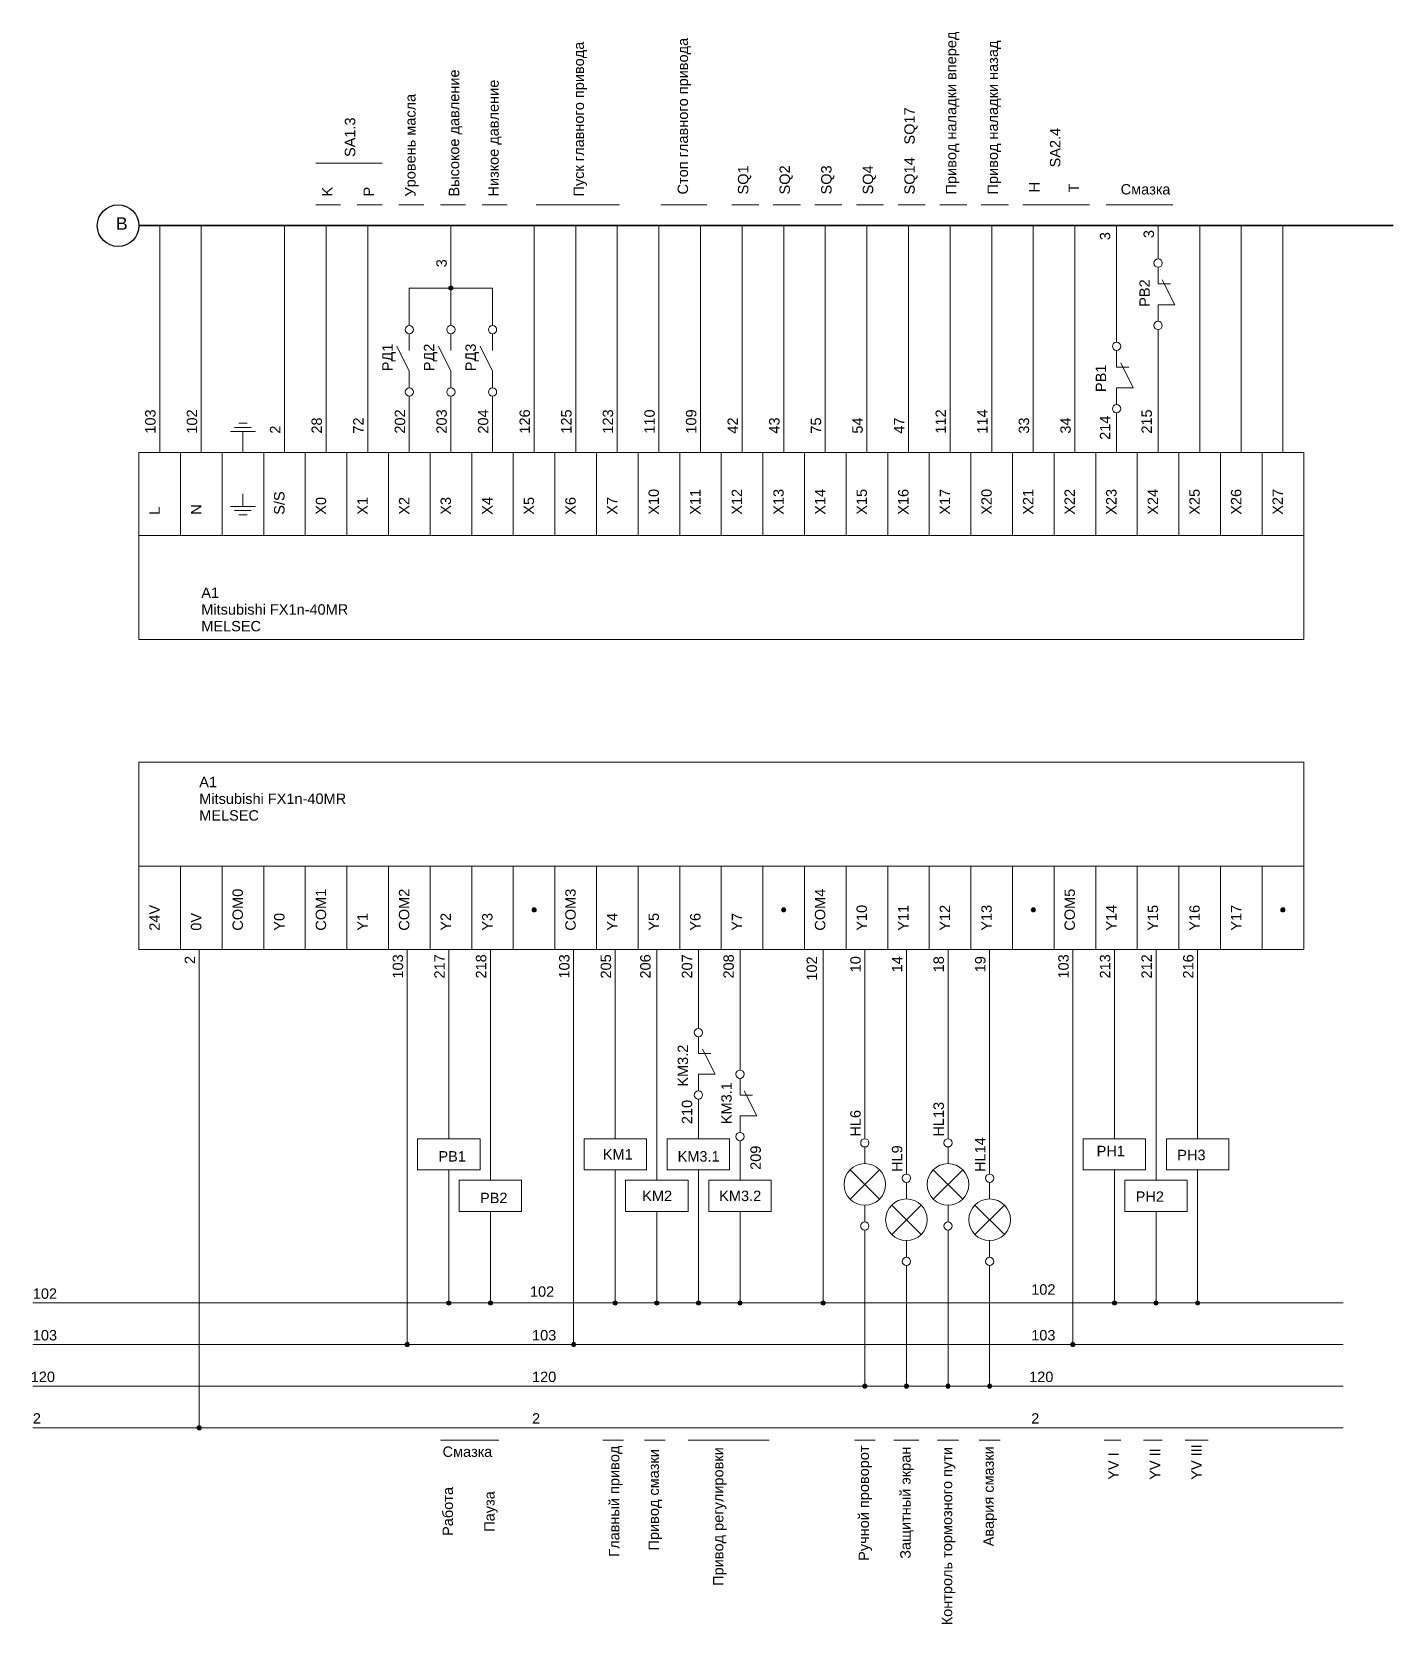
# Model space of a CAD drawing. Header units: millimetres. Extents: x 598 to 4132, y 1883 to 3415.
# Drawn here: x 1359.8 to 1687, y 2037.8 to 2420.6 of the extents above; entities that cross this region are included whole.
import ezdxf

# ---------------------------------------------------------------- set-up
doc = ezdxf.new("R2010")
doc.units = ezdxf.units.MM
doc.layers.get('0').update_dxf_attribs({"lineweight": 20})
doc.styles.get("Standard").update_dxf_attribs({"font": 'arial.ttf'})

msp = doc.modelspace()

# ---------------------------------------------------------------- texts
for s, p in [('Привод наладки вперед', (1582, 2381.5)), ('Пуск главного привода', (1492.5, 2381)), ('Стоп главного привода', (1517.5, 2381.5)), ('Привод наладки назад', (1592, 2381.5)), ('Высокое давление', (1462.5, 2381)), ('Низкое давление', (1472, 2381)), ('Уровень масла', (1452, 2381)), ('SQ17', (1572, 2393.5)), ('SA1.3', (1437.5, 2390.5)), ('SA2.4', (1607, 2388)), ('SQ14', (1572, 2381.5)), ('SQ1', (1532, 2381.5)), ('SQ2', (1542, 2381.5)), ('SQ3', (1552, 2381.5)), ('SQ4', (1562, 2381.5)), ('K', (1432, 2381)), ('P', (1442, 2381)), ('Н', (1602, 2382)), ('Т', (1611.5, 2382)), ('3', (1619, 2370.5)), ('3', (1629.5, 2371)), ('3', (1459.5, 2364)), ('РВ2', (1628.5, 2354.5)), ('РД1', (1446.5, 2339)), ('РД2', (1456.5, 2339)), ('РД3', (1466.5, 2339)), ('РВ1', (1618, 2334)), ('103', (1389.5, 2324)), ('102', (1399.5, 2324)), ('28', (1429.5, 2324)), ('72', (1439.5, 2324)), ('202', (1449.5, 2324)), ('203', (1459.5, 2324)), ('204', (1469.5, 2324)), ('126', (1479.5, 2324)), ('125', (1489.5, 2324)), ('123', (1499.5, 2324)), ('110', (1509.5, 2324)), ('109', (1519.5, 2324)), ('42', (1529.5, 2324)), ('43', (1539.5, 2324)), ('75', (1549.5, 2324)), ('54', (1559.5, 2324)), ('47', (1569.5, 2324)), ('112', (1579.5, 2324)), ('114', (1589.5, 2324)), ('33', (1599.5, 2324)), ('34', (1609.5, 2324)), ('214', (1619, 2322.5)), ('215', (1629, 2324)), ('2', (1419.5, 2324)), ('S/S', (1420.5, 2304.5)), ('X0', (1430.5, 2304.5)), ('X1', (1440.5, 2304.5)), ('X2', (1450.5, 2304.5)), ('X3', (1460.5, 2304.5)), ('X4', (1470.5, 2304.5)), ('X5', (1480.5, 2304.5)), ('X6', (1490.5, 2304.5)), ('X7', (1500.5, 2304.5)), ('X10', (1510.5, 2304.5)), ('X11', (1520.5, 2304.5)), ('X12', (1530.5, 2304.5)), ('X13', (1540.5, 2304.5)), ('X14', (1550.5, 2304.5)), ('X15', (1560.5, 2304.5)), ('X16', (1570.5, 2304.5)), ('X17', (1580.5, 2304.5)), ('X20', (1590.5, 2304.5)), ('X21', (1600.5, 2304.5)), ('X22', (1610.5, 2304.5)), ('X23', (1620.5, 2304.5)), ('X24', (1630.5, 2304.5)), ('X25', (1640.5, 2304.5)), ('X26', (1650.5, 2304.5)), ('X27', (1660.5, 2304.5)), ('L', (1390.5, 2304.5)), ('N', (1400.5, 2304.5)), ('COM0', (1410.5, 2204.5)), ('COM1', (1430.5, 2204.5)), ('COM2', (1450.5, 2204.5)), ('COM3', (1490.5, 2204.5)), ('COM4', (1550.5, 2204.5)), ('COM5', (1610.5, 2204.5)), ('24V', (1390.5, 2204.5)), ('Y10', (1560.5, 2204.5)), ('Y11', (1570.5, 2204.5)), ('Y12', (1580.5, 2204.5)), ('Y13', (1590.5, 2204.5)), ('Y14', (1620.5, 2204.5)), ('Y15', (1630.5, 2204.5)), ('Y16', (1640.5, 2204.5)), ('Y17', (1650.5, 2204.5)), ('0V', (1400.5, 2204.5)), ('Y0', (1420.5, 2204.5)), ('Y1', (1440.5, 2204.5)), ('Y2', (1460.5, 2204.5)), ('Y3', (1470.5, 2204.5)), ('Y4', (1500.5, 2204.5)), ('Y5', (1510.5, 2204.5)), ('Y6', (1520.5, 2204.5)), ('Y7', (1530.5, 2204.5)), ('2', (1399, 2196.5)), ('103', (1449, 2193)), ('217', (1459, 2193)), ('218', (1469, 2193)), ('103', (1489, 2193)), ('205', (1499, 2193)), ('206', (1508.5, 2193)), ('207', (1518.5, 2193)), ('208', (1528.5, 2193)), ('102', (1548.5, 2192.5)), ('10', (1559, 2194.5)), ('14', (1569, 2194.5)), ('18', (1579, 2194.5)), ('19', (1589, 2194.5)), ('103', (1609, 2193)), ('213', (1619, 2193)), ('212', (1629, 2193)), ('216', (1639, 2193)), ('KM3.2', (1517.5, 2167)), ('KM3.1', (1528, 2158)), ('210', (1518.5, 2158)), ('HL13', (1579, 2155)), ('HL6', (1559, 2155)), ('209', (1535, 2147)), ('HL9', (1569, 2146.5)), ('HL14', (1589, 2146.5)), ('Главный привод', (1501, 2054)), ('Привод смазки', (1510.5, 2055.5)), ('Привод регулировки', (1526, 2047)), ('Ручной проворот', (1561, 2053)), ('Защитный экран', (1571, 2053.5)), ('Контроль тормозного пути', (1581, 2037.5)), ('Авария смазки', (1591, 2056.5)), ('YV I', (1621, 2072.5)), ('YV II', (1631, 2072.5)), ('YV III', (1641, 2072.5)), ('Работа', (1461, 2059)), ('Пауза', (1471, 2060))]:
    msp.add_text(s, height=2.5, rotation=90).set_placement(p)
for s, height, p in [('Смазка', 2.5, (1621.5, 2381.5)), ('B', 3, (1380, 2373)), ('A1', 2.5, (1400.5, 2284.5)), ('Mitsubishi FX1n-40MR', 2.5, (1400.5, 2280.48)), ('MELSEC', 2.5, (1400.5, 2276.47)), ('A1', 2.5, (1400, 2239)), ('Mitsubishi FX1n-40MR', 2.5, (1400, 2234.98)), ('MELSEC', 2.5, (1400, 2230.97)), ('РВ1', 2.5, (1457.5, 2149)), ('KM1', 2.5, (1497.01, 2149.48)), ('KM3.1', 2.5, (1515, 2149)), ('РН1', 2.5, (1615.72, 2150.28)), ('РН3', 2.5, (1635.11, 2149.33)), ('РВ2', 2.5, (1467.5, 2139)), ('KM2', 2.5, (1506.5, 2139.5)), ('KM3.2', 2.5, (1525, 2139.5)), ('РН2', 2.5, (1625.11, 2139.33)), ('102', 2.5, (1360, 2116)), ('102', 2.5, (1479.5, 2116.5)), ('102', 2.5, (1600, 2117)), ('103', 2.5, (1360, 2106)), ('103', 2.5, (1480, 2106)), ('103', 2.5, (1600, 2106)), ('120', 2.5, (1359.5, 2096)), ('120', 2.5, (1480, 2096)), ('120', 2.5, (1599.5, 2096)), ('2', 2.5, (1360, 2086)), ('2', 2.5, (1480, 2086)), ('2', 2.5, (1600, 2086)), ('Смазка', 2.5, (1458.5, 2078))]:
    msp.add_text(s, height=height).set_placement(p)

# ---------------------------------------------------------------- hatches: boundary and pattern name
h = msp.add_hatch(color=256)
h.dxf.hatch_style = 1
h.paths.add_polyline_path([(1461, 2359, 1), (1460, 2359, 1)])
h = msp.add_hatch(color=256)
h.dxf.hatch_style = 1
h.paths.add_polyline_path([(1481, 2209.5, 1), (1480, 2209.5, 1)])
h = msp.add_hatch(color=256)
h.dxf.hatch_style = 1
h.paths.add_polyline_path([(1541, 2209.5, 1), (1540, 2209.5, 1)])
h = msp.add_hatch(color=256)
h.dxf.hatch_style = 1
h.paths.add_polyline_path([(1601, 2209.5, 1), (1600, 2209.5, 1)])
h = msp.add_hatch(color=256)
h.dxf.hatch_style = 1
h.paths.add_polyline_path([(1661, 2209.5, 1), (1660, 2209.5, 1)])
h = msp.add_hatch(color=256)
h.dxf.hatch_style = 1
h.paths.add_polyline_path([(1460.5, 2115, 1), (1459.5, 2115, 1)])
h = msp.add_hatch(color=256)
h.dxf.hatch_style = 1
h.paths.add_polyline_path([(1470.5, 2115, 1), (1469.5, 2115, 1)])
h = msp.add_hatch(color=256)
h.dxf.hatch_style = 1
h.paths.add_polyline_path([(1500.5, 2115, 1), (1499.5, 2115, 1)])
h = msp.add_hatch(color=256)
h.dxf.hatch_style = 1
h.paths.add_polyline_path([(1510.5, 2115, 1), (1509.5, 2115, 1)])
h = msp.add_hatch(color=256)
h.dxf.hatch_style = 1
h.paths.add_polyline_path([(1520.5, 2115, 1), (1519.5, 2115, 1)])
h = msp.add_hatch(color=256)
h.dxf.hatch_style = 1
h.paths.add_polyline_path([(1530.5, 2115, 1), (1529.5, 2115, 1)])
h = msp.add_hatch(color=256)
h.dxf.hatch_style = 1
h.paths.add_polyline_path([(1550.5, 2115, 1), (1549.5, 2115, 1)])
h = msp.add_hatch(color=256)
h.dxf.hatch_style = 1
h.paths.add_polyline_path([(1620.5, 2115, 1), (1619.5, 2115, 1)])
h = msp.add_hatch(color=256)
h.dxf.hatch_style = 1
h.paths.add_polyline_path([(1630.5, 2115, 1), (1629.5, 2115, 1)])
h = msp.add_hatch(color=256)
h.dxf.hatch_style = 1
h.paths.add_polyline_path([(1640.5, 2115, 1), (1639.5, 2115, 1)])
h = msp.add_hatch(color=256)
h.dxf.hatch_style = 1
h.paths.add_polyline_path([(1450.5, 2105, 1), (1449.5, 2105, 1)])
h = msp.add_hatch(color=256)
h.dxf.hatch_style = 1
h.paths.add_polyline_path([(1490.5, 2105, 1), (1489.5, 2105, 1)])
h = msp.add_hatch(color=256)
h.dxf.hatch_style = 1
h.paths.add_polyline_path([(1610.5, 2105, 1), (1609.5, 2105, 1)])
h = msp.add_hatch(color=256)
h.dxf.hatch_style = 1
h.paths.add_polyline_path([(1560.5, 2095, 1), (1559.5, 2095, 1)])
h = msp.add_hatch(color=256)
h.dxf.hatch_style = 1
h.paths.add_polyline_path([(1570.5, 2095, 1), (1569.5, 2095, 1)])
h = msp.add_hatch(color=256)
h.dxf.hatch_style = 1
h.paths.add_polyline_path([(1580.5, 2095, 1), (1579.5, 2095, 1)])
h = msp.add_hatch(color=256)
h.dxf.hatch_style = 1
h.paths.add_polyline_path([(1590.5, 2095, 1), (1589.5, 2095, 1)])
h = msp.add_hatch(color=256)
h.dxf.hatch_style = 1
h.paths.add_polyline_path([(1400.5, 2085, 1), (1399.5, 2085, 1)])

# ---------------------------------------------------------------- linework, layer by layer
for p, q in [((1428, 2389), (1444, 2389)), ((1428, 2379), (1434, 2379)), ((1438, 2379), (1444, 2379)), ((1448, 2379), (1454, 2379)), ((1458, 2379), (1464, 2379)), ((1468, 2379), (1474, 2379)), ((1481, 2379), (1501, 2379)), ((1511, 2379), (1522, 2379)), ((1528, 2379), (1534.5, 2379)), ((1538, 2379), (1544.5, 2379)), ((1548, 2379), (1554.5, 2379)), ((1558, 2379), (1564.5, 2379)), ((1568, 2379), (1574.5, 2379)), ((1578, 2379), (1584.5, 2379)), ((1588, 2379), (1594.5, 2379)), ((1598, 2379), (1614, 2379)), ((1618, 2379), (1634, 2379)), ((1390.5, 2319.5), (1390.5, 2374)), ((1400.5, 2319.5), (1400.5, 2374)), ((1420.5, 2319.5), (1420.5, 2374)), ((1430.5, 2319.5), (1430.5, 2374)), ((1440.5, 2319.5), (1440.5, 2374)), ((1460.5, 2374), (1460.5, 2350)), ((1480.5, 2319.5), (1480.5, 2374)), ((1490.5, 2319.5), (1490.5, 2374)), ((1500.5, 2319.5), (1500.5, 2374)), ((1510.5, 2319.5), (1510.5, 2374)), ((1520.5, 2319.5), (1520.5, 2374)), ((1530.5, 2319.5), (1530.5, 2374)), ((1540.5, 2319.5), (1540.5, 2374)), ((1550.5, 2319.5), (1550.5, 2374)), ((1560.5, 2319.5), (1560.5, 2374)), ((1570.5, 2319.5), (1570.5, 2374)), ((1580.5, 2319.5), (1580.5, 2374)), ((1590.5, 2319.5), (1590.5, 2374)), ((1600.5, 2319.5), (1600.5, 2374)), ((1610.5, 2319.5), (1610.5, 2374)), ((1620.5, 2346), (1620.5, 2374)), ((1630.5, 2366), (1630.5, 2374)), ((1640.5, 2319.5), (1640.5, 2374)), ((1650.5, 2319.5), (1650.5, 2374)), ((1660.5, 2319.5), (1660.5, 2374)), ((1630.5, 2364), (1630.5, 2360)), ((1450.5, 2350), (1450.5, 2359)), ((1450.5, 2359), (1470.5, 2359)), ((1470.5, 2359), (1470.5, 2350)), ((1630.5, 2360), (1633.5, 2360)), ((1634.5, 2355), (1631.5, 2361)), ((1630.5, 2351), (1630.5, 2355)), ((1630.5, 2355), (1634.5, 2355)), ((1450.5, 2348), (1450.5, 2344)), ((1460.5, 2348), (1460.5, 2344)), ((1470.5, 2348), (1470.5, 2344)), ((1630.5, 2319.5), (1630.5, 2349)), ((1450.5, 2339), (1447.5, 2345)), ((1460.5, 2339), (1457.5, 2345)), ((1470.5, 2339), (1467.5, 2345)), ((1620.5, 2344), (1620.5, 2340)), ((1450.5, 2335), (1450.5, 2339)), ((1460.5, 2335), (1460.5, 2339)), ((1470.5, 2335), (1470.5, 2339)), ((1620.5, 2340), (1623.5, 2340)), ((1624.5, 2335), (1621.5, 2341)), ((1450.5, 2333), (1450.5, 2319.5)), ((1460.5, 2333), (1460.5, 2319.5)), ((1470.5, 2333), (1470.5, 2319.5)), ((1620.5, 2331), (1620.5, 2335)), ((1620.5, 2335), (1624.5, 2335)), ((1620.5, 2329), (1620.5, 2319.5)), ((1413.5, 2324.5), (1407.5, 2324.5)), ((1412.5, 2325.5), (1408.5, 2325.5)), ((1411.5, 2326.5), (1409.5, 2326.5)), ((1410.5, 2319.5), (1410.5, 2324.5)), ((1410.5, 2309.5), (1410.5, 2306.5)), ((1407.5, 2306.5), (1413.5, 2306.5)), ((1408.5, 2305.5), (1412.5, 2305.5)), ((1409.5, 2304.5), (1411.5, 2304.5)), ((1400, 2085), (1400, 2200)), ((1450, 2105), (1450, 2200)), ((1460, 2154.5), (1460, 2200)), ((1470, 2144.5), (1470, 2200)), ((1490, 2105), (1490, 2200)), ((1500, 2154.5), (1500, 2200)), ((1510, 2144.5), (1510, 2200)), ((1520, 2181), (1520, 2200)), ((1530, 2171), (1530, 2200)), ((1550, 2115), (1550, 2200)), ((1560, 2154.5), (1560, 2200)), ((1570, 2146), (1570, 2200)), ((1580, 2154.5), (1580, 2200)), ((1590, 2146), (1590, 2200)), ((1610, 2105), (1610, 2200)), ((1620, 2154.5), (1620, 2200)), ((1630, 2144.5), (1630, 2200)), ((1640, 2154.5), (1640, 2200)), ((1520, 2179), (1520, 2175)), ((1520, 2175), (1523, 2175)), ((1524, 2170), (1521, 2176)), ((1520, 2166), (1520, 2170)), ((1520, 2170), (1524, 2170)), ((1530, 2169), (1530, 2165)), ((1520, 2164), (1520, 2154.5)), ((1530, 2165), (1533, 2165)), ((1534, 2160), (1531, 2166)), ((1530, 2156), (1530, 2160)), ((1530, 2160), (1534, 2160)), ((1530, 2154), (1530, 2144.5)), ((1560, 2152.5), (1560, 2148.5)), ((1580, 2152.5), (1580, 2148.5)), ((1460, 2147), (1460, 2115)), ((1500, 2147), (1500, 2115)), ((1520, 2147), (1520, 2115)), ((1563.54, 2147.04), (1556.46, 2139.96)), ((1563.54, 2139.96), (1556.46, 2147.04)), ((1570, 2144), (1570, 2140)), ((1583.54, 2147.04), (1576.46, 2139.96)), ((1583.54, 2139.96), (1576.46, 2147.04)), ((1590, 2144), (1590, 2140)), ((1620, 2147), (1620, 2115)), ((1640, 2147), (1640, 2115)), ((1470, 2137), (1470, 2115)), ((1510, 2137), (1510, 2115)), ((1530, 2137), (1530, 2115)), ((1560, 2138.5), (1560, 2134.5)), ((1573.54, 2138.54), (1566.46, 2131.46)), ((1573.54, 2131.46), (1566.46, 2138.54)), ((1580, 2138.5), (1580, 2134.5)), ((1593.54, 2138.54), (1586.46, 2131.46)), ((1593.54, 2131.46), (1586.46, 2138.54)), ((1630, 2137), (1630, 2115)), ((1560, 2132.5), (1560, 2095)), ((1580, 2132.5), (1580, 2095)), ((1570, 2130), (1570, 2126)), ((1590, 2130), (1590, 2126)), ((1570, 2124), (1570, 2095)), ((1590, 2124), (1590, 2095)), ((1675, 2115), (1360, 2115)), ((1675, 2105), (1360, 2105)), ((1675, 2095), (1360, 2095)), ((1675, 2085), (1360, 2085)), ((1458, 2082), (1472, 2082)), ((1497, 2082), (1502, 2082)), ((1507, 2082), (1512, 2082)), ((1517.5, 2082), (1537, 2082)), ((1557.5, 2082), (1562.5, 2082)), ((1567, 2082), (1573, 2082)), ((1577.5, 2082), (1582.5, 2082)), ((1587.5, 2082), (1592.5, 2082)), ((1617.5, 2082), (1621.5, 2082)), ((1627, 2082), (1631.5, 2082)), ((1637, 2082), (1642.5, 2082))]:
    msp.add_line(p, q)
at = {"lineweight": 35}
msp.add_line((1385.5, 2374), (1687, 2374), dxfattribs=at)
for points in [[(1385.5, 2319.5), (1395.5, 2319.5), (1395.5, 2299.5), (1385.5, 2299.5)], [(1395.5, 2319.5), (1405.5, 2319.5), (1405.5, 2299.5), (1395.5, 2299.5)], [(1405.5, 2319.5), (1415.5, 2319.5), (1415.5, 2299.5), (1405.5, 2299.5)], [(1415.5, 2319.5), (1425.5, 2319.5), (1425.5, 2299.5), (1415.5, 2299.5)], [(1425.5, 2319.5), (1435.5, 2319.5), (1435.5, 2299.5), (1425.5, 2299.5)], [(1435.5, 2319.5), (1445.5, 2319.5), (1445.5, 2299.5), (1435.5, 2299.5)], [(1445.5, 2319.5), (1455.5, 2319.5), (1455.5, 2299.5), (1445.5, 2299.5)], [(1455.5, 2319.5), (1465.5, 2319.5), (1465.5, 2299.5), (1455.5, 2299.5)], [(1465.5, 2319.5), (1475.5, 2319.5), (1475.5, 2299.5), (1465.5, 2299.5)], [(1475.5, 2319.5), (1485.5, 2319.5), (1485.5, 2299.5), (1475.5, 2299.5)], [(1485.5, 2319.5), (1495.5, 2319.5), (1495.5, 2299.5), (1485.5, 2299.5)], [(1495.5, 2319.5), (1505.5, 2319.5), (1505.5, 2299.5), (1495.5, 2299.5)], [(1505.5, 2319.5), (1515.5, 2319.5), (1515.5, 2299.5), (1505.5, 2299.5)], [(1515.5, 2319.5), (1525.5, 2319.5), (1525.5, 2299.5), (1515.5, 2299.5)], [(1525.5, 2319.5), (1535.5, 2319.5), (1535.5, 2299.5), (1525.5, 2299.5)], [(1535.5, 2319.5), (1545.5, 2319.5), (1545.5, 2299.5), (1535.5, 2299.5)], [(1545.5, 2319.5), (1555.5, 2319.5), (1555.5, 2299.5), (1545.5, 2299.5)], [(1555.5, 2319.5), (1565.5, 2319.5), (1565.5, 2299.5), (1555.5, 2299.5)], [(1565.5, 2319.5), (1575.5, 2319.5), (1575.5, 2299.5), (1565.5, 2299.5)], [(1575.5, 2319.5), (1585.5, 2319.5), (1585.5, 2299.5), (1575.5, 2299.5)], [(1585.5, 2319.5), (1595.5, 2319.5), (1595.5, 2299.5), (1585.5, 2299.5)], [(1595.5, 2319.5), (1605.5, 2319.5), (1605.5, 2299.5), (1595.5, 2299.5)], [(1605.5, 2319.5), (1615.5, 2319.5), (1615.5, 2299.5), (1605.5, 2299.5)], [(1615.5, 2319.5), (1625.5, 2319.5), (1625.5, 2299.5), (1615.5, 2299.5)], [(1625.5, 2319.5), (1635.5, 2319.5), (1635.5, 2299.5), (1625.5, 2299.5)], [(1635.5, 2319.5), (1645.5, 2319.5), (1645.5, 2299.5), (1635.5, 2299.5)], [(1645.5, 2319.5), (1655.5, 2319.5), (1655.5, 2299.5), (1645.5, 2299.5)], [(1655.5, 2319.5), (1665.5, 2319.5), (1665.5, 2299.5), (1655.5, 2299.5)], [(1385.5, 2299.5), (1665.5, 2299.5), (1665.5, 2274.5), (1385.5, 2274.5)], [(1665.5, 2220), (1385.5, 2220), (1385.5, 2245), (1665.5, 2245)], [(1395.5, 2200), (1385.5, 2200), (1385.5, 2220), (1395.5, 2220)], [(1405.5, 2200), (1395.5, 2200), (1395.5, 2220), (1405.5, 2220)], [(1415.5, 2200), (1405.5, 2200), (1405.5, 2220), (1415.5, 2220)], [(1425.5, 2200), (1415.5, 2200), (1415.5, 2220), (1425.5, 2220)], [(1435.5, 2200), (1425.5, 2200), (1425.5, 2220), (1435.5, 2220)], [(1445.5, 2200), (1435.5, 2200), (1435.5, 2220), (1445.5, 2220)], [(1455.5, 2200), (1445.5, 2200), (1445.5, 2220), (1455.5, 2220)], [(1465.5, 2200), (1455.5, 2200), (1455.5, 2220), (1465.5, 2220)], [(1475.5, 2200), (1465.5, 2200), (1465.5, 2220), (1475.5, 2220)], [(1485.5, 2200), (1475.5, 2200), (1475.5, 2220), (1485.5, 2220)], [(1495.5, 2200), (1485.5, 2200), (1485.5, 2220), (1495.5, 2220)], [(1505.5, 2200), (1495.5, 2200), (1495.5, 2220), (1505.5, 2220)], [(1515.5, 2200), (1505.5, 2200), (1505.5, 2220), (1515.5, 2220)], [(1525.5, 2200), (1515.5, 2200), (1515.5, 2220), (1525.5, 2220)], [(1535.5, 2200), (1525.5, 2200), (1525.5, 2220), (1535.5, 2220)], [(1545.5, 2200), (1535.5, 2200), (1535.5, 2220), (1545.5, 2220)], [(1555.5, 2200), (1545.5, 2200), (1545.5, 2220), (1555.5, 2220)], [(1565.5, 2200), (1555.5, 2200), (1555.5, 2220), (1565.5, 2220)], [(1575.5, 2200), (1565.5, 2200), (1565.5, 2220), (1575.5, 2220)], [(1585.5, 2200), (1575.5, 2200), (1575.5, 2220), (1585.5, 2220)], [(1595.5, 2200), (1585.5, 2200), (1585.5, 2220), (1595.5, 2220)], [(1605.5, 2200), (1595.5, 2200), (1595.5, 2220), (1605.5, 2220)], [(1615.5, 2200), (1605.5, 2200), (1605.5, 2220), (1615.5, 2220)], [(1625.5, 2200), (1615.5, 2200), (1615.5, 2220), (1625.5, 2220)], [(1635.5, 2200), (1625.5, 2200), (1625.5, 2220), (1635.5, 2220)], [(1645.5, 2200), (1635.5, 2200), (1635.5, 2220), (1645.5, 2220)], [(1655.5, 2200), (1645.5, 2200), (1645.5, 2220), (1655.5, 2220)], [(1665.5, 2200), (1655.5, 2200), (1655.5, 2220), (1665.5, 2220)], [(1452.5, 2154.5), (1467.5, 2154.5), (1467.5, 2147), (1452.5, 2147)], [(1492.5, 2154.5), (1507.5, 2154.5), (1507.5, 2147), (1492.5, 2147)], [(1512.5, 2154.5), (1527.5, 2154.5), (1527.5, 2147), (1512.5, 2147)], [(1612.5, 2154.5), (1627.5, 2154.5), (1627.5, 2147), (1612.5, 2147)], [(1632.5, 2154.5), (1647.5, 2154.5), (1647.5, 2147), (1632.5, 2147)], [(1462.5, 2144.5), (1477.5, 2144.5), (1477.5, 2137), (1462.5, 2137)], [(1502.5, 2144.5), (1517.5, 2144.5), (1517.5, 2137), (1502.5, 2137)], [(1522.5, 2144.5), (1537.5, 2144.5), (1537.5, 2137), (1522.5, 2137)], [(1622.5, 2144.5), (1637.5, 2144.5), (1637.5, 2137), (1622.5, 2137)]]:
    msp.add_lwpolyline(points, close=True)
at = {"lineweight": 30}
msp.add_circle((1380.5, 2374), 5, dxfattribs=at)
for centre, radius in [((1630.5, 2365), 1), ((1460.5, 2359), 0.5), ((1630.5, 2350), 1), ((1450.5, 2349), 1), ((1460.5, 2349), 1), ((1470.5, 2349), 1), ((1620.5, 2345), 1), ((1450.5, 2334), 1), ((1460.5, 2334), 1), ((1470.5, 2334), 1), ((1620.5, 2330), 1), ((1480.5, 2209.5), 0.5), ((1540.5, 2209.5), 0.5), ((1600.5, 2209.5), 0.5), ((1660.5, 2209.5), 0.5), ((1520, 2180), 1), ((1530, 2170), 1), ((1520, 2165), 1), ((1530, 2155), 1), ((1560, 2153.5), 1), ((1580, 2153.5), 1), ((1560, 2143.5), 5), ((1580, 2143.5), 5), ((1570, 2145), 1), ((1590, 2145), 1), ((1570, 2135), 5), ((1590, 2135), 5), ((1560, 2133.5), 1), ((1580, 2133.5), 1), ((1570, 2125), 1), ((1590, 2125), 1), ((1460, 2115), 0.5), ((1470, 2115), 0.5), ((1500, 2115), 0.5), ((1510, 2115), 0.5), ((1520, 2115), 0.5), ((1530, 2115), 0.5), ((1550, 2115), 0.5), ((1620, 2115), 0.5), ((1630, 2115), 0.5), ((1640, 2115), 0.5), ((1450, 2105), 0.5), ((1490, 2105), 0.5), ((1610, 2105), 0.5), ((1560, 2095), 0.5), ((1570, 2095), 0.5), ((1580, 2095), 0.5), ((1590, 2095), 0.5), ((1400, 2085), 0.5)]:
    msp.add_circle(centre, radius)

msp.set_redraw_order([(e.dxf.handle, doc.entitydb.next_handle()) for e in msp.query("TEXT MTEXT ATTDEF DIMENSION ARC_DIMENSION")])  # texts and dimensions are drawn at this point

doc.saveas('drawing.dxf')
